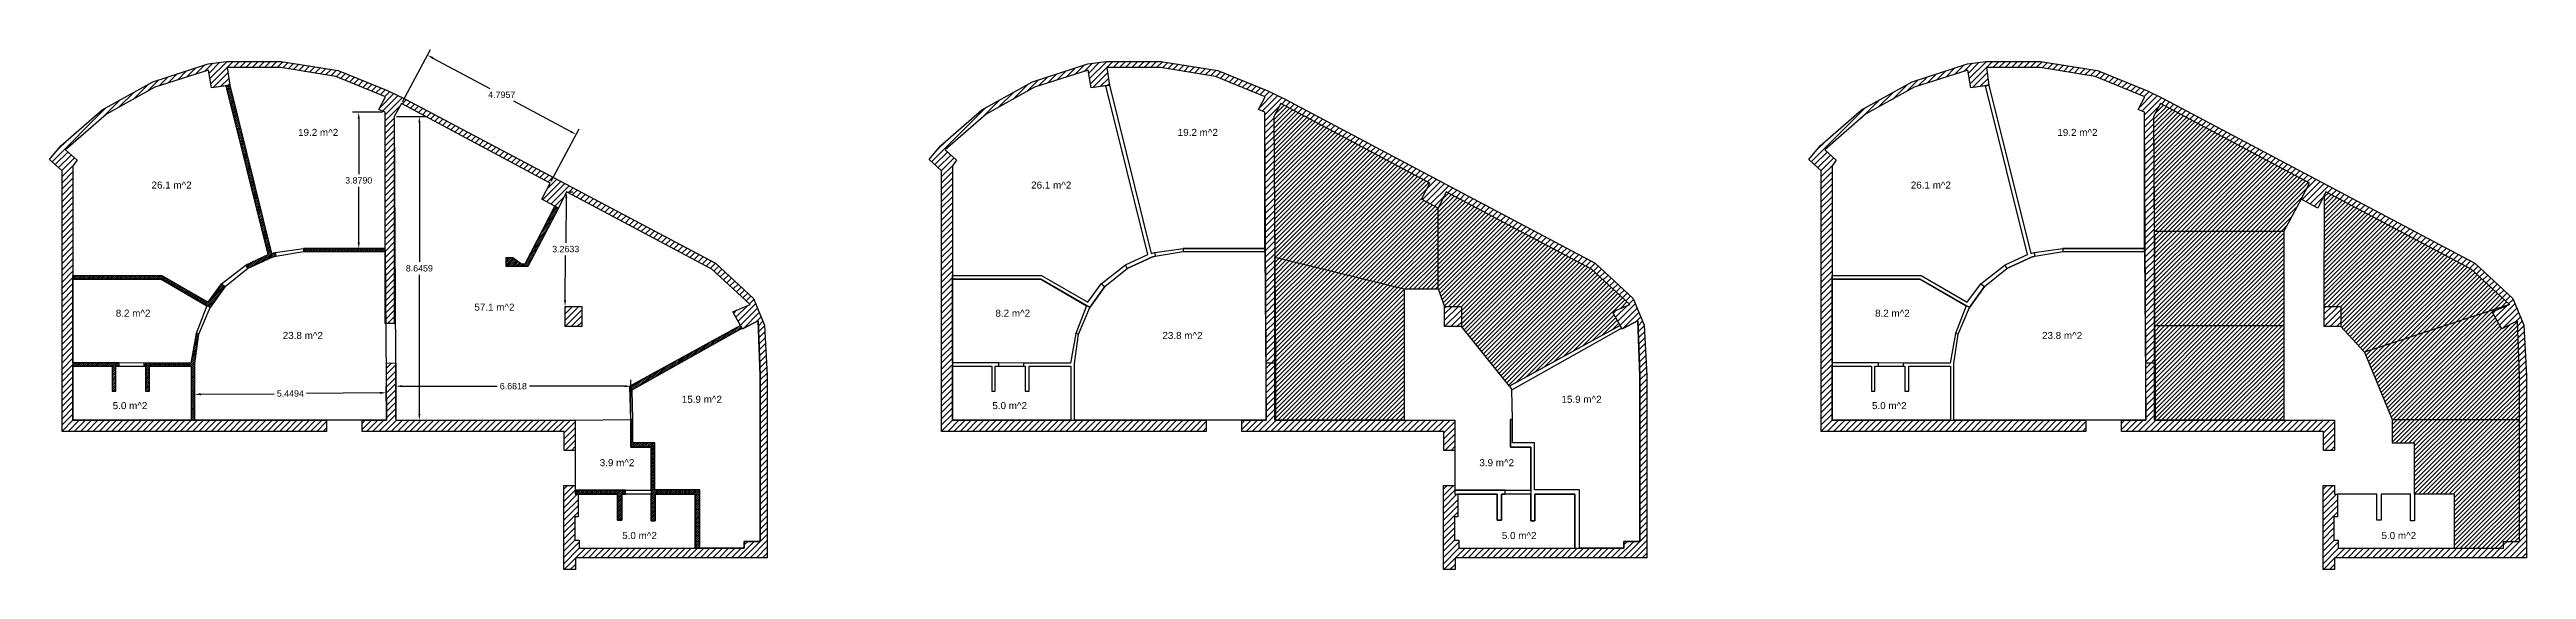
# Model space of a CAD drawing. Header units: inches. Extents: x 136 to 368, y 21 to 54.
# Drawn here: x 297.1 to 367.5, y 29.3 to 44.1 of the extents above; entities that cross this region are included whole.
import ezdxf

# ---------------------------------------------------------------- set-up
doc = ezdxf.new("R2010")
doc.units = ezdxf.units.IN
doc.header["$MEASUREMENT"] = 0
doc.layers.add('esistente', color=150, linetype='Continuous')
doc.layers.add('Test1', color=102, linetype='Continuous')
doc.styles.get("Standard").update_dxf_attribs({"font": 'arial.ttf'})
doc.dimstyles.get("Standard").update_dxf_attribs({"dimtxt": 0.18, "dimasz": 0.18, "dimexe": 0.18, "dimexo": 0.0625, "dimgap": 0.09, "dimtad": 0, "dimtih": 1, "dimtoh": 1, "dimdec": 4, "dimzin": 0, "dimdsep": 46, "dimtxsty": 'Standard', "dimcen": 0.09, "dimadec": 0, "dimazin": 0, "dimtfac": 1, "dimtdec": 4, "dimtofl": 0, "dimtmove": 0, "dimatfit": 3, "dimfxl": 1, "dimtolj": 1, "dimtzin": 0, "dimarcsym": 0})

msp = doc.modelspace()

# ---------------------------------------------------------------- texts
at = {"layer": 'esistente', "char_height": 0.2, "attachment_point": 1}
for s, insert in [('\\pxqc;19.2 m^ 2', (303.35329, 41.84349)), ('\\pxqc;19.2 m^ 2', (328.35329, 41.84349)), ('\\pxqc;19.2 m^ 2', (353.35329, 41.84349)), ('\\pxqc;26.1 m^ 2', (299.18737, 40.34474)), ('\\pxqc;26.1 m^ 2', (324.18737, 40.34474)), ('\\pxqc;26.1 m^ 2', (349.18737, 40.34474)), ('\\pxqc;8.2 m^ 2', (298.09478, 36.69737)), ('\\pxqc;57.1 m^ 2', (308.3641, 36.86908)), ('\\pxqc;8.2 m^ 2', (323.09478, 36.69737)), ('\\pxqc;8.2 m^ 2', (348.09478, 36.69737)), ('\\pxqc;23.8 m^ 2', (302.91772, 36.06477)), ('\\pxqc;23.8 m^ 2', (327.91772, 36.06477)), ('\\pxqc;23.8 m^ 2', (352.91772, 36.06477)), ('\\pxqc;5.0 m^ 2', (298.00703, 34.06623)), ('\\pxqc;15.9 m^ 2', (314.25913, 34.24688)), ('\\pxqc;5.0 m^ 2', (323.00703, 34.06623)), ('\\pxqc;15.9 m^ 2', (339.25913, 34.24688)), ('\\pxqc;5.0 m^ 2', (348.00703, 34.06623)), ('\\pxqc;3.9 m^ 2', (311.84902, 32.44263)), ('\\pxqc;3.9 m^ 2', (336.84902, 32.44263)), ('\\pxqc;5.0 m^ 2', (312.48739, 30.36899)), ('\\pxqc;5.0 m^ 2', (337.48739, 30.36899)), ('\\pxqc;5.0 m^ 2', (362.48739, 30.36899))]:
    msp.add_mtext_dynamic_manual_height_columns(s, width=2.7875235, gutter_width=1, heights=[1.0219], dxfattribs=dict(at, insert=insert))

# ---------------------------------------------------------------- blocks, each defined once
blk = doc.blocks.new('*D17')
at = {"layer": 'Defpoints', "color": 0, "transparency": 16777216}
for p in [(306.91, 42.197), (306.953, 33.551), (307.623, 33.551)]:
    blk.add_point(p, dxfattribs=at)
at = {"layer": 'esistente', "color": 0, "lineweight": -2, "transparency": 16777216}
for p, q in [((306.973, 42.197), (307.803, 42.197)), ((307.623, 42.017), (307.623, 38.056)), ((307.623, 33.731), (307.623, 37.692)), ((307.016, 33.551), (307.803, 33.551))]:
    blk.add_line(p, q, dxfattribs=at)
at = {"layer": 'esistente', "color": 0, "transparency": 16777216}
for points in [[(307.593, 42.017), (307.653, 42.017), (307.623, 42.197)], [(307.593, 33.731), (307.653, 33.731), (307.623, 33.551)]]:
    blk.add_solid(points, dxfattribs=at)
at = {"layer": 'esistente', "color": 0, "transparency": 16777216, "insert": (307.623, 37.874), "char_height": 0.18, "attachment_point": 5}
blk.add_mtext('\\A1;8.6459', dxfattribs=at)
blk = doc.blocks.new('*D18')
at = {"layer": 'Defpoints', "color": 0, "transparency": 16777216}
for p in [(313.635, 34.52), (306.953, 33.551), (313.635, 33.572)]:
    blk.add_point(p, dxfattribs=at)
at = {"layer": 'esistente', "color": 0, "lineweight": -2, "transparency": 16777216}
for p, q in [((306.953, 33.613), (306.953, 34.7)), ((307.133, 34.52), (309.83, 34.52)), ((313.455, 34.52), (310.758, 34.52)), ((313.635, 33.635), (313.635, 34.7))]:
    blk.add_line(p, q, dxfattribs=at)
at = {"layer": 'esistente', "color": 0, "transparency": 16777216}
for points in [[(307.133, 34.55), (307.133, 34.49), (306.953, 34.52)], [(313.455, 34.55), (313.455, 34.49), (313.635, 34.52)]]:
    blk.add_solid(points, dxfattribs=at)
at = {"layer": 'esistente', "color": 0, "transparency": 16777216, "insert": (310.294, 34.52), "char_height": 0.18, "attachment_point": 5}
blk.add_mtext('\\A1;6.6818', dxfattribs=at)
blk = doc.blocks.new('*D19')
at = {"layer": 'Defpoints', "color": 0, "transparency": 16777216}
for p in [(307.111, 42.562), (312.08, 41.684), (311.34, 40.301)]:
    blk.add_point(p, dxfattribs=at)
at = {"layer": 'esistente', "color": 0, "lineweight": -2, "transparency": 16777216}
for p, q in [((307.141, 42.618), (307.936, 44.104)), ((308.01, 43.861), (309.625, 42.997)), ((311.921, 41.769), (310.306, 42.633)), ((311.37, 40.356), (312.165, 41.843))]:
    blk.add_line(p, q, dxfattribs=at)
at = {"layer": 'esistente', "color": 0, "transparency": 16777216}
for points in [[(308.024, 43.887), (307.995, 43.834), (307.851, 43.945)], [(311.935, 41.795), (311.907, 41.743), (312.08, 41.684)]]:
    blk.add_solid(points, dxfattribs=at)
at = {"layer": 'esistente', "color": 0, "transparency": 16777216, "insert": (309.965, 42.815), "char_height": 0.18, "attachment_point": 5}
blk.add_mtext('\\A1;4.7957', dxfattribs=at)
blk = doc.blocks.new('*D20')
at = {"layer": 'Defpoints', "color": 0, "transparency": 16777216}
for p in [(306.682, 34.331), (301.238, 33.551), (306.688, 33.594)]:
    blk.add_point(p, dxfattribs=at)
at = {"layer": 'esistente', "color": 0, "lineweight": -2, "transparency": 16777216}
for p, q in [((306.687, 33.656), (306.68, 34.511)), ((301.238, 33.613), (301.231, 34.468)), ((301.412, 34.29), (303.494, 34.306)), ((306.502, 34.33), (304.42, 34.313))]:
    blk.add_line(p, q, dxfattribs=at)
at = {"layer": 'esistente', "color": 0, "transparency": 16777216}
for points in [[(301.412, 34.32), (301.413, 34.26), (301.232, 34.288)], [(306.501, 34.36), (306.502, 34.3), (306.682, 34.331)]]:
    blk.add_solid(points, dxfattribs=at)
at = {"layer": 'esistente', "color": 0, "transparency": 16777216, "insert": (303.957, 34.31), "char_height": 0.18, "attachment_point": 5}
blk.add_mtext('\\A1;5.4494', dxfattribs=at)
blk = doc.blocks.new('*D21')
at = {"layer": 'Defpoints', "color": 0, "transparency": 16777216}
for p in [(305.9, 42.316), (306.65, 42.316), (306.65, 38.437)]:
    blk.add_point(p, dxfattribs=at)
at = {"layer": 'esistente', "color": 0, "lineweight": -2, "transparency": 16777216}
for p, q in [((306.587, 42.316), (305.72, 42.316)), ((305.9, 42.136), (305.9, 40.559)), ((305.9, 38.617), (305.9, 40.195)), ((306.587, 38.437), (305.72, 38.437))]:
    blk.add_line(p, q, dxfattribs=at)
at = {"layer": 'esistente', "color": 0, "transparency": 16777216}
for points in [[(305.87, 42.136), (305.93, 42.136), (305.9, 42.316)], [(305.87, 38.617), (305.93, 38.617), (305.9, 38.437)]]:
    blk.add_solid(points, dxfattribs=at)
at = {"layer": 'esistente', "color": 0, "transparency": 16777216, "insert": (305.9, 40.377), "char_height": 0.18, "attachment_point": 5}
blk.add_mtext('\\A1;3.8790', dxfattribs=at)
blk = doc.blocks.new('*D22')
at = {"layer": 'Defpoints', "color": 0, "transparency": 16777216}
for p in [(311.802, 40.054), (311.763, 36.791), (311.763, 36.791)]:
    blk.add_point(p, dxfattribs=at)
at = {"layer": 'esistente', "color": 0, "lineweight": -2, "transparency": 16777216}
for p, q in [((311.8, 39.874), (311.785, 38.604)), ((311.865, 40.053), (311.982, 40.052)), ((311.765, 36.971), (311.781, 38.24)), ((311.825, 36.79), (311.943, 36.789))]:
    blk.add_line(p, q, dxfattribs=at)
at = {"layer": 'esistente', "color": 0, "transparency": 16777216}
for points in [[(311.77, 39.874), (311.83, 39.873), (311.802, 40.054)], [(311.735, 36.971), (311.795, 36.97), (311.763, 36.791)]]:
    blk.add_solid(points, dxfattribs=at)
at = {"layer": 'esistente', "color": 0, "transparency": 16777216, "insert": (311.783, 38.422), "char_height": 0.18, "attachment_point": 5}
blk.add_mtext('\\A1;3.2633', dxfattribs=at)

# ---------------------------------------------------------------- dimensions: what is measured, and where the dimension line sits
at = {"layer": 'esistente', "color": 2, "true_color": 0xf1eb1f}
for p1, p2, distance, picture, middle in [((307.11133, 42.56248), (311.34038, 40.30118), 1.56823, '*D19', (309.96532, 42.81477)), ((306.64999, 38.43711), (306.64999, 42.31613), 0.74994, '*D21', (305.90004, 40.37662)), ((311.80248, 40.05385), (311.76296, 36.79081), 0, '*D22', (311.78272, 38.42233)), ((301.2383, 33.55081), (306.68754, 33.59384), 0.73747, '*D20', (303.9571, 34.30977))]:
    dim = msp.add_aligned_dim(p1=p1, p2=p2, distance=distance, dimstyle='Standard', dxfattribs=at)
    dim.commit()
    dim.dimension.update_dxf_attribs({"geometry": picture, "text_midpoint": middle})
dim = msp.add_linear_dim(base=(307.62255, 33.55081), p1=(306.91036, 42.19675), p2=(306.95307, 33.55081), angle=90, dimstyle='Standard', dxfattribs=at)
dim.commit()
dim.dimension.update_dxf_attribs({"geometry": '*D17', "text_midpoint": (307.62255, 37.87378)})
dim = msp.add_linear_dim(base=(313.63486, 34.52017), p1=(306.95307, 33.55081), p2=(313.63486, 33.5722), dimstyle='Standard', dxfattribs=at)
dim.commit()
dim.dimension.update_dxf_attribs({"geometry": '*D18', "text_midpoint": (310.29397, 34.52017)})

# ---------------------------------------------------------------- hatches: boundary and pattern name
h = msp.add_hatch()
h.set_pattern_fill('ANSI31', color=1)
h.set_pattern_definition([(45, (-1177.20676, -299.10394), (-0.088388348, 0.088388348), [])])
h.paths.add_polyline_path([(312.23731, 36.79081), (311.76296, 36.79081), (311.76296, 36.21572), (312.23731, 36.21572)], flags=17)
h.paths.add_polyline_path([(306.64999, 36.30577), (306.91036, 36.30577), (306.91036, 42.19675), (307.11133, 42.56248), (311.34038, 40.30118), (311.10133, 39.83991), (311.57918, 39.58279), (311.80248, 40.05385), (315.93867, 37.84599), (317.022, 36.84603), (316.53408, 36.63941), (316.74912, 36.25102), (316.80533, 36.1495), (317.25418, 36.38128), (317.30989, 34.82042), (317.30989, 30.10334), (316.85767, 30.10334), (316.85767, 29.90974), (312.16184, 29.90974), (312.16184, 30.13328), (312.03834, 30.13328), (312.03834, 30.80091), (312.13376, 30.80091), (312.13376, 31.44217), (312.05416, 31.44217), (312.05416, 31.69474), (311.72713, 31.69474), (311.72713, 29.30084), (312.05748, 29.30084), (312.05748, 29.63769), (317.30989, 29.63769), (317.50861, 29.63769), (317.50861, 34.82836), (317.43133, 36.26042), (317.12011, 37.01486), (316.04065, 38.02502), (307.18806, 42.70391), (306.74053, 42.92933), (305.31828, 43.50573), (303.69512, 43.7635), (302.14387, 43.7635), (301.62468, 43.69552), (300.04535, 43.18312), (298.60922, 42.38759), (297.43346, 41.36515), (297.11268, 40.97432), (297.46742, 40.65144), (297.46742, 33.23377), (304.98762, 33.23377), (304.98762, 33.55081), (297.77694, 33.55081), (297.77694, 40.79104), (297.89337, 40.94865), (297.56778, 41.24351), (298.72803, 42.25932), (300.10376, 43.02857), (301.63512, 43.51959), (301.71285, 43.01043), (302.23341, 43.08769), (302.16125, 43.5925), (303.68699, 43.5925), (305.25062, 43.32997), (306.66293, 42.75822), (306.47221, 42.39764), (306.64999, 42.31613)])
h.paths.add_polyline_path([(306.95307, 33.55081), (306.95307, 35.17431), (306.68788, 35.18412), (306.68788, 33.55081), (305.99748, 33.55081), (305.99748, 33.22779), (311.74145, 33.22779), (311.74145, 32.69134), (312.05416, 32.69134), (312.05416, 33.55081)], flags=17)
h = msp.add_hatch()
h.set_pattern_fill('ANSI31', color=1)
h.set_pattern_definition([(45, (-1152.20676, -299.10394), (-0.088388348, 0.088388348), [])])
h.paths.add_polyline_path([(337.23731, 36.79081), (336.76296, 36.79081), (336.76296, 36.21572), (337.23731, 36.21572)], flags=17)
h.paths.add_polyline_path([(331.69029, 35.17921), (331.95066, 35.17921), (331.91036, 42.19675), (332.11133, 42.56248), (336.34038, 40.30118), (336.10133, 39.83991), (336.57918, 39.58279), (336.80248, 40.05385), (340.93867, 37.84599), (342.022, 36.84603), (341.53408, 36.63941), (341.74912, 36.25102), (341.80533, 36.1495), (342.25418, 36.38128), (342.30989, 34.82042), (342.30989, 30.10334), (341.85767, 30.10334), (341.85767, 29.90974), (337.16184, 29.90974), (337.16184, 30.13328), (337.03834, 30.13328), (337.03834, 30.80091), (337.13376, 30.80091), (337.13376, 31.44217), (337.05416, 31.44217), (337.05416, 31.69474), (336.72713, 31.69474), (336.72713, 29.30084), (337.05748, 29.30084), (337.05748, 29.63769), (342.30989, 29.63769), (342.50861, 29.63769), (342.50861, 34.82836), (342.43133, 36.26042), (342.12011, 37.01486), (341.04065, 38.02502), (332.18806, 42.70391), (331.74053, 42.92933), (330.31828, 43.50573), (328.69512, 43.7635), (327.14387, 43.7635), (326.62468, 43.69552), (325.04535, 43.18312), (323.60922, 42.38759), (322.43346, 41.36515), (322.11268, 40.97432), (322.46742, 40.65144), (322.46742, 33.23377), (329.98762, 33.23377), (329.98762, 33.55081), (322.77694, 33.55081), (322.77694, 40.79104), (322.89337, 40.94865), (322.56778, 41.24351), (323.72803, 42.25932), (325.10376, 43.02857), (326.63512, 43.51959), (326.71285, 43.01043), (327.23341, 43.08769), (327.16125, 43.5925), (328.68699, 43.5925), (330.25062, 43.32997), (331.66293, 42.75822), (331.47221, 42.39764), (331.64999, 42.31613)])
h.paths.add_polyline_path([(331.95307, 33.55081), (331.95307, 35.17431), (331.68788, 35.18412), (331.68788, 33.55081), (330.99748, 33.55081), (330.99748, 33.22779), (336.74145, 33.22779), (336.74145, 32.69134), (337.05416, 32.69134), (337.05416, 33.55081)], flags=17)
h = msp.add_hatch()
h.set_pattern_fill('ANSI31', color=1)
h.set_pattern_definition([(45, (-1127.20676, -299.10394), (-0.088388348, 0.088388348), [])])
h.paths.add_polyline_path([(362.23731, 36.79081), (361.76296, 36.79081), (361.76296, 36.21572), (362.23731, 36.21572)], flags=17)
h.paths.add_polyline_path([(356.69029, 35.17921), (356.95066, 35.17921), (356.91036, 42.19675), (357.11133, 42.56248), (361.34038, 40.30118), (361.10133, 39.83991), (361.57918, 39.58279), (361.80248, 40.05385), (365.93867, 37.84599), (367.022, 36.84603), (366.53408, 36.63941), (366.74912, 36.25102), (366.80533, 36.1495), (367.25418, 36.38128), (367.30989, 34.82042), (367.30989, 30.10334), (366.85767, 30.10334), (366.85767, 29.90974), (362.16184, 29.90974), (362.16184, 30.13328), (362.03834, 30.13328), (362.03834, 30.80091), (362.13376, 30.80091), (362.13376, 31.44217), (362.05416, 31.44217), (362.05416, 31.69474), (361.72713, 31.69474), (361.72713, 29.30084), (362.05748, 29.30084), (362.05748, 29.63769), (367.30989, 29.63769), (367.50861, 29.63769), (367.50861, 34.82836), (367.43133, 36.26042), (367.12011, 37.01486), (366.04065, 38.02502), (357.18806, 42.70391), (356.74053, 42.92933), (355.31828, 43.50573), (353.69512, 43.7635), (352.14387, 43.7635), (351.62468, 43.69552), (350.04535, 43.18312), (348.60922, 42.38759), (347.43346, 41.36515), (347.11268, 40.97432), (347.46742, 40.65144), (347.46742, 33.23377), (354.98762, 33.23377), (354.98762, 33.55081), (347.77694, 33.55081), (347.77694, 40.79104), (347.89337, 40.94865), (347.56778, 41.24351), (348.72803, 42.25932), (350.10376, 43.02857), (351.63512, 43.51959), (351.71285, 43.01043), (352.23341, 43.08769), (352.16125, 43.5925), (353.68699, 43.5925), (355.25062, 43.32997), (356.66293, 42.75822), (356.47221, 42.39764), (356.64999, 42.31613)])
h.paths.add_polyline_path([(356.95307, 33.55081), (356.95307, 35.17431), (356.68788, 35.18412), (356.68788, 33.55081), (355.99748, 33.55081), (355.99748, 33.22779), (361.74145, 33.22779), (361.74145, 32.69134), (362.05416, 32.69134), (362.05416, 33.55081)], flags=17)
at = {"layer": 'esistente'}
h = msp.add_hatch(dxfattribs=at)
h.set_pattern_fill('ANSI31', color=256, scale=0.3)
h.paths.add_polyline_path([(303.52147, 38.32196), (303.41823, 38.29799), (302.23341, 43.08769), (302.13422, 43.07297), (303.32769, 38.27224), (302.69657, 37.97354), (302.74247, 37.86657), (303.44361, 38.19543), (303.53942, 38.21844)])
h.paths.add_polyline_path([(306.64999, 38.43711), (304.3313, 38.43711), (304.3313, 38.34991), (306.64999, 38.34991)])
h.paths.add_polyline_path([(302.10422, 37.36134), (302.00186, 37.42903), (301.61774, 36.91051), (300.30366, 37.66827), (297.77694, 37.66827), (297.77694, 37.56517), (300.28153, 37.56517), (301.6747, 36.75914)])
h.paths.add_polyline_path([(301.2383, 35.16943), (301.3593, 36.00315), (301.27932, 36.0168), (301.12938, 35.17686), (299.79336, 35.17796), (299.79336, 35.08842), (299.84457, 35.08842), (299.84457, 34.38121), (299.95606, 34.38121), (299.95606, 35.08658), (301.13738, 35.08658), (301.13738, 33.55081), (301.2383, 33.55081)])
h.paths.add_polyline_path([(298.99259, 35.09238), (299.08851, 35.09238), (299.08851, 35.18284), (297.77694, 35.18284), (297.77694, 35.08898), (298.89598, 35.08898), (298.89598, 34.3796), (298.99259, 34.37758)])
h.paths.add_polyline_path([(311.57918, 39.58279), (311.47016, 39.64145), (310.63241, 38.00655), (310.52736, 38.00655), (310.28424, 38.18052), (310.08615, 38.18052), (310.08615, 37.92257), (310.70144, 37.92257)])
h.paths.add_polyline_path([(316.79353, 36.17081), (316.74912, 36.25102), (313.60891, 34.52017), (313.66863, 34.41353)])
h.paths.add_polyline_path([(314.32001, 32.90459), (313.69145, 32.90459), (313.69145, 33.57116), (313.63486, 33.57116), (313.63486, 32.78748), (314.21127, 32.78748), (314.21127, 30.68942), (314.32451, 30.68942), (314.32451, 31.44392), (315.46369, 31.44392), (315.46369, 29.90974), (315.59325, 29.90974), (315.59325, 31.57189), (314.32001, 31.57189)])
h.paths.add_polyline_path([(313.48148, 31.56457), (312.05416, 31.56457), (312.05416, 31.44217), (313.25924, 31.44217), (313.25924, 30.7048), (313.38174, 30.7048), (313.38174, 31.44217), (313.48148, 31.44217)])
h = msp.add_hatch(dxfattribs=at)
h.set_pattern_fill('ANSI31', color=256, scale=0.7)
h.paths.add_polyline_path([(336.57918, 39.58279), (336.10133, 39.83991), (336.34038, 40.30118), (332.11133, 42.56248), (331.91036, 42.19675), (331.93333, 38.19682), (335.61349, 37.28903), (336.57918, 37.28903)])
at = {"layer": 'esistente', "true_color": 0x139b48}
h = msp.add_hatch(dxfattribs=at)
h.set_pattern_fill('ANSI31', color=114, scale=0.7)
h.paths.add_polyline_path([(357.11133, 42.56248), (356.91036, 42.19675), (356.92909, 38.93625), (360.61349, 38.93625), (361.10133, 39.83991), (361.34038, 40.30118)])
at = {"layer": 'esistente'}
h = msp.add_hatch(dxfattribs=at)
h.set_pattern_fill('ANSI31', color=6, scale=0.7)
h.paths.add_polyline_path([(340.93867, 37.84599), (336.80248, 40.05385), (336.57918, 39.58279), (336.57918, 37.28903), (336.76296, 36.79081), (337.23731, 36.79081), (337.23731, 36.21572), (338.60891, 34.52017), (341.74912, 36.25102), (341.53408, 36.63941), (342.022, 36.84603)])
at = {"layer": 'esistente', "true_color": 0x139b48}
h = msp.add_hatch(dxfattribs=at)
h.set_pattern_fill('ANSI31', color=114, scale=0.7)
h.paths.add_polyline_path([(361.80248, 40.05385), (361.77183, 39.9892), (361.76296, 36.79081), (362.23731, 36.79081), (362.23731, 36.21572), (362.90668, 35.4841), (367.022, 36.84603), (365.93867, 37.84599)])
at = {"layer": 'esistente', "true_color": 0xf8991e}
h = msp.add_hatch(dxfattribs=at)
h.set_pattern_fill('ANSI31', color=30, scale=0.7)
h.paths.add_polyline_path([(365.93867, 37.84599), (361.80248, 40.05385), (361.77183, 39.9892), (361.76296, 36.79081), (362.23731, 36.79081), (362.23731, 36.21572), (362.90668, 35.4841), (367.022, 36.84603)])
at = {"layer": 'esistente', "true_color": 0xe5e878}
h = msp.add_hatch(dxfattribs=at)
h.set_pattern_fill('ANSI31', color=61, scale=0.7)
h.paths.add_polyline_path([(360.61349, 38.93625), (356.93333, 38.93625), (356.93333, 38.19682), (356.94455, 36.24353), (360.61349, 36.24353)])
at = {"layer": 'esistente', "true_color": 0x139b48}
h = msp.add_hatch(dxfattribs=at)
h.set_pattern_fill('ANSI31', color=114, scale=0.7)
h.paths.add_polyline_path([(335.61349, 37.28903), (331.93333, 38.19682), (331.95069, 35.17439), (331.95307, 35.17431), (331.95307, 33.55081), (335.61349, 33.55081)])
at = {"layer": 'esistente', "true_color": 0x2776bb}
h = msp.add_hatch(dxfattribs=at)
h.set_pattern_fill('ANSI31', color=152, scale=0.7)
h.paths.add_polyline_path([(367.25418, 36.38128), (366.80533, 36.1495), (366.74912, 36.25102), (366.53408, 36.63941), (367.022, 36.84603), (362.90668, 35.4841), (363.69145, 33.57116), (367.30989, 33.57116), (367.30989, 34.82042)])
at = {"layer": 'esistente', "true_color": 0xa953a0}
h = msp.add_hatch(dxfattribs=at)
h.set_pattern_fill('ANSI31', color=215, scale=0.7)
h.paths.add_polyline_path([(360.61349, 36.24353), (356.94455, 36.24353), (356.95069, 35.17439), (356.95307, 35.17431), (356.95307, 33.55081), (360.61349, 33.55081)])
at = {"layer": 'esistente', "true_color": 0x139b48}
h = msp.add_hatch(dxfattribs=at)
h.set_pattern_fill('ANSI31', color=114, scale=0.7)
h.paths.add_polyline_path([(367.30989, 33.57116), (363.69145, 33.57116), (363.69145, 32.90459), (364.32001, 32.90459), (364.32001, 31.44392), (365.46369, 31.44392), (365.46369, 29.90974), (366.85767, 29.90974), (366.85767, 30.10334), (367.30989, 30.10334)])
at = {"layer": 'esistente', "true_color": 0xddb3d4}
h = msp.add_hatch(dxfattribs=at)
h.set_pattern_fill('ANSI31', color=254, scale=0.7)
h.paths.add_polyline_path([(367.30989, 33.57116), (363.69145, 33.57116), (363.69145, 32.90459), (364.32001, 32.90459), (364.32001, 31.44392), (365.46369, 31.44392), (365.46369, 29.90974), (366.85767, 29.90974), (366.85767, 30.10334), (367.30989, 30.10334)])

# ---------------------------------------------------------------- linework, layer by layer
at = {"color": 1}
for points in [[(304.98762, 33.55081), (304.98762, 33.23377), (297.46742, 33.23377), (297.46742, 40.65144), (297.11268, 40.97432), (297.11268, 40.97432), (297.11268, 40.97432), (297.43346, 41.36515), (298.60922, 42.38759), (300.04535, 43.18312), (301.62468, 43.69552), (302.14387, 43.7635), (303.69512, 43.7635), (305.31828, 43.50573), (306.74053, 42.92933), (307.18806, 42.70391), (316.04065, 38.02502), (317.12011, 37.01486), (317.43133, 36.26042), (317.50861, 34.82836), (317.50861, 29.63769), (317.30989, 29.63769), (317.30989, 29.63769), (312.05748, 29.63769), (312.05748, 29.30084), (311.72713, 29.30084), (311.72713, 31.69474), (312.05416, 31.69474), (312.05416, 31.44217), (312.13376, 31.44217), (312.13376, 30.80091), (312.03834, 30.80091), (312.03834, 30.13328), (312.16184, 30.13328), (312.16184, 29.90974), (312.16184, 29.90974), (316.85767, 29.90974), (316.85767, 30.10334), (317.30989, 30.10334), (317.30989, 30.10334), (317.30989, 34.82042), (317.25418, 36.38128), (316.80533, 36.1495), (316.74912, 36.25102), (316.53408, 36.63941), (317.022, 36.84603), (315.93867, 37.84599), (311.80248, 40.05385), (311.57918, 39.58279), (311.10133, 39.83991), (311.34038, 40.30118), (307.11133, 42.56248), (306.91036, 42.19675), (306.91036, 36.30577), (306.64999, 36.30577), (306.64999, 42.31613), (306.47221, 42.39764), (306.66293, 42.75822), (305.25062, 43.32997), (303.68699, 43.5925), (302.16125, 43.5925), (302.23341, 43.08769), (301.71285, 43.01043), (301.63512, 43.51959), (300.10376, 43.02857), (298.72803, 42.25932), (297.56778, 41.24351), (297.89337, 40.94865), (297.77694, 40.79104), (297.77694, 33.55081)], [(329.98762, 33.55081), (329.98762, 33.23377), (322.46742, 33.23377), (322.46742, 40.65144), (322.11268, 40.97432), (322.11268, 40.97432), (322.11268, 40.97432), (322.43346, 41.36515), (323.60922, 42.38759), (325.04535, 43.18312), (326.62468, 43.69552), (327.14387, 43.7635), (328.69512, 43.7635), (330.31828, 43.50573), (331.74053, 42.92933), (332.18806, 42.70391), (341.04065, 38.02502), (342.12011, 37.01486), (342.43133, 36.26042), (342.50861, 34.82836), (342.50861, 29.63769), (342.30989, 29.63769), (342.30989, 29.63769), (337.05748, 29.63769), (337.05748, 29.30084), (336.72713, 29.30084), (336.72713, 31.69474), (337.05416, 31.69474), (337.05416, 31.44217), (337.13376, 31.44217), (337.13376, 30.80091), (337.03834, 30.80091), (337.03834, 30.13328), (337.16184, 30.13328), (337.16184, 29.90974), (337.16184, 29.90974), (341.85767, 29.90974), (341.85767, 30.10334), (342.30989, 30.10334), (342.30989, 30.10334), (342.30989, 34.82042), (342.25418, 36.38128), (341.80533, 36.1495), (341.74912, 36.25102), (341.53408, 36.63941), (342.022, 36.84603), (340.93867, 37.84599), (336.80248, 40.05385), (336.57918, 39.58279), (336.10133, 39.83991), (336.34038, 40.30118), (332.11133, 42.56248), (331.91036, 42.19675), (331.95066, 35.17921), (331.69029, 35.17921), (331.64999, 42.31613), (331.47221, 42.39764), (331.66293, 42.75822), (330.25062, 43.32997), (328.68699, 43.5925), (327.16125, 43.5925), (327.23341, 43.08769), (326.71285, 43.01043), (326.63512, 43.51959), (325.10376, 43.02857), (323.72803, 42.25932), (322.56778, 41.24351), (322.89337, 40.94865), (322.77694, 40.79104), (322.77694, 33.55081)], [(354.98762, 33.55081), (354.98762, 33.23377), (347.46742, 33.23377), (347.46742, 40.65144), (347.11268, 40.97432), (347.11268, 40.97432), (347.11268, 40.97432), (347.43346, 41.36515), (348.60922, 42.38759), (350.04535, 43.18312), (351.62468, 43.69552), (352.14387, 43.7635), (353.69512, 43.7635), (355.31828, 43.50573), (356.74053, 42.92933), (357.18806, 42.70391), (366.04065, 38.02502), (367.12011, 37.01486), (367.43133, 36.26042), (367.50861, 34.82836), (367.50861, 29.63769), (367.30989, 29.63769), (367.30989, 29.63769), (362.05748, 29.63769), (362.05748, 29.30084), (361.72713, 29.30084), (361.72713, 31.69474), (362.05416, 31.69474), (362.05416, 31.44217), (362.13376, 31.44217), (362.13376, 30.80091), (362.03834, 30.80091), (362.03834, 30.13328), (362.16184, 30.13328), (362.16184, 29.90974), (362.16184, 29.90974), (366.85767, 29.90974), (366.85767, 30.10334), (367.30989, 30.10334), (367.30989, 30.10334), (367.30989, 34.82042), (367.25418, 36.38128), (366.80533, 36.1495), (366.74912, 36.25102), (366.53408, 36.63941), (367.022, 36.84603), (365.93867, 37.84599), (361.80248, 40.05385), (361.57918, 39.58279), (361.10133, 39.83991), (361.34038, 40.30118), (357.11133, 42.56248), (356.91036, 42.19675), (356.95066, 35.17921), (356.69029, 35.17921), (356.64999, 42.31613), (356.47221, 42.39764), (356.66293, 42.75822), (355.25062, 43.32997), (353.68699, 43.5925), (352.16125, 43.5925), (352.23341, 43.08769), (351.71285, 43.01043), (351.63512, 43.51959), (350.10376, 43.02857), (348.72803, 42.25932), (347.56778, 41.24351), (347.89337, 40.94865), (347.77694, 40.79104), (347.77694, 33.55081)], [(311.76296, 36.79081), (312.23731, 36.79081), (312.23731, 36.21572), (311.76296, 36.21572)], [(336.76296, 36.79081), (337.23731, 36.79081), (337.23731, 36.21572), (336.76296, 36.21572)], [(361.76296, 36.79081), (362.23731, 36.79081), (362.23731, 36.21572), (361.76296, 36.21572)], [(312.05416, 32.69134), (311.74145, 32.69134), (311.74145, 33.22779), (305.99748, 33.22779), (305.99748, 33.55081), (306.68788, 33.55081), (306.68788, 35.18412), (306.95307, 35.17431), (306.95307, 33.55081), (306.95307, 33.55081), (312.05416, 33.55081)], [(337.05416, 32.69134), (336.74145, 32.69134), (336.74145, 33.22779), (330.99748, 33.22779), (330.99748, 33.55081), (331.68788, 33.55081), (331.68788, 35.18412), (331.95307, 35.17431), (331.95307, 33.55081), (331.95307, 33.55081), (337.05416, 33.55081)], [(362.05416, 32.69134), (361.74145, 32.69134), (361.74145, 33.22779), (355.99748, 33.22779), (355.99748, 33.55081), (356.68788, 33.55081), (356.68788, 35.18412), (356.95307, 35.17431), (356.95307, 33.55081), (356.95307, 33.55081), (362.05416, 33.55081)]]:
    msp.add_lwpolyline(points, close=True, dxfattribs=at)
at = {"layer": 'esistente'}
for p, q in [((331.91036, 42.19675), (331.93333, 38.19682)), ((356.91036, 42.19675), (356.93333, 38.19682)), ((336.57918, 37.28903), (336.57918, 39.58279)), ((361.10133, 39.83991), (360.61349, 38.93625)), ((361.76296, 36.79081), (361.77183, 39.9892)), ((335.61349, 37.28903), (336.57918, 37.28903)), ((336.57918, 37.28903), (336.76296, 36.79081)), ((367.022, 36.84603), (362.90668, 35.4841)), ((338.60891, 34.52017), (337.23731, 36.21572)), ((362.23731, 36.21572), (362.90668, 35.4841)), ((362.90668, 35.4841), (363.69145, 33.57116)), ((331.95307, 33.55081), (337.05416, 33.55081)), ((356.95307, 33.55081), (362.05416, 33.55081)), ((363.69145, 33.57116), (367.30989, 33.57116)), ((363.69145, 33.57116), (363.69145, 32.90459)), ((363.69145, 32.90459), (364.32001, 32.90459)), ((364.32001, 32.90459), (364.32001, 31.44392))]:
    msp.add_line(p, q, dxfattribs=at)
for points in [[(302.23341, 43.08769), (303.41823, 38.29799), (303.52147, 38.32196), (303.53942, 38.21844), (303.44361, 38.19543), (302.74247, 37.86657), (302.69657, 37.97354), (303.32769, 38.27224), (302.13422, 43.07297), (302.23341, 43.08769)], [(327.23341, 43.08769), (328.41823, 38.29799), (328.52147, 38.32196), (328.53942, 38.21844), (328.44361, 38.19543), (327.74247, 37.86657), (327.69657, 37.97354), (328.32769, 38.27224), (327.13422, 43.07297), (327.23341, 43.08769)], [(352.23341, 43.08769), (353.41823, 38.29799), (353.52147, 38.32196), (353.53942, 38.21844), (353.44361, 38.19543), (352.74247, 37.86657), (352.69657, 37.97354), (353.32769, 38.27224), (352.13422, 43.07297), (352.23341, 43.08769)], [(311.57918, 39.58279), (310.70144, 37.92257), (310.08615, 37.92257), (310.08615, 38.18052), (310.28424, 38.18052), (310.52736, 38.00655), (310.63241, 38.00655), (311.47016, 39.64145), (311.57918, 39.58279)], [(304.32724, 38.34991), (306.64999, 38.34991), (306.64999, 38.43711), (304.3313, 38.43711), (304.3313, 38.34991)], [(329.32724, 38.34991), (331.64999, 38.34991), (331.64999, 38.43711), (329.3313, 38.43711), (329.3313, 38.34991)], [(354.32724, 38.34991), (356.64999, 38.34991), (356.64999, 38.43711), (354.3313, 38.43711), (354.3313, 38.34991)], [(302.00186, 37.42903), (302.10422, 37.36134), (301.6747, 36.75914), (300.28153, 37.56517), (297.77694, 37.56517), (297.77694, 37.66827), (300.30366, 37.66827), (301.61774, 36.91051), (302.00186, 37.42903)], [(327.00186, 37.42903), (327.10422, 37.36134), (326.6747, 36.75914), (325.28153, 37.56517), (322.77694, 37.56517), (322.77694, 37.66827), (325.30366, 37.66827), (326.61774, 36.91051), (327.00186, 37.42903)], [(352.00186, 37.42903), (352.10422, 37.36134), (351.6747, 36.75914), (350.28153, 37.56517), (347.77694, 37.56517), (347.77694, 37.66827), (350.30366, 37.66827), (351.61774, 36.91051), (352.00186, 37.42903)], [(299.79336, 35.17796), (299.79336, 35.08842), (299.84457, 35.08842), (299.84457, 34.38121), (299.95606, 34.38121), (299.95606, 35.08658), (301.13738, 35.08658), (301.13738, 33.55081), (301.2383, 33.55081), (301.2383, 35.16943), (301.3593, 36.00315), (301.27932, 36.0168), (301.12938, 35.17686), (299.79336, 35.17796)], [(324.79336, 35.17796), (324.79336, 35.08842), (324.84457, 35.08842), (324.84457, 34.38121), (324.95606, 34.38121), (324.95606, 35.08658), (326.13738, 35.08658), (326.13738, 33.55081), (326.2383, 33.55081), (326.2383, 35.16943), (326.3593, 36.00315), (326.27932, 36.0168), (326.12938, 35.17686), (324.79336, 35.17796)], [(349.79336, 35.17796), (349.79336, 35.08842), (349.84457, 35.08842), (349.84457, 34.38121), (349.95606, 34.38121), (349.95606, 35.08658), (351.13738, 35.08658), (351.13738, 33.55081), (351.2383, 33.55081), (351.2383, 35.16943), (351.3593, 36.00315), (351.27932, 36.0168), (351.12938, 35.17686), (349.79336, 35.17796)], [(298.99259, 34.37758), (298.99259, 35.09238), (299.08851, 35.09238), (299.08851, 35.18284), (297.77694, 35.18284), (297.77694, 35.08898), (298.89598, 35.08898), (298.89598, 34.3796), (298.99259, 34.37758)], [(323.99259, 34.37758), (323.99259, 35.09238), (324.08851, 35.09238), (324.08851, 35.18284), (322.77694, 35.18284), (322.77694, 35.08898), (323.89598, 35.08898), (323.89598, 34.3796), (323.99259, 34.37758)], [(348.99259, 34.37758), (348.99259, 35.09238), (349.08851, 35.09238), (349.08851, 35.18284), (347.77694, 35.18284), (347.77694, 35.08898), (348.89598, 35.08898), (348.89598, 34.3796), (348.99259, 34.37758)], [(313.63486, 33.5722), (313.63486, 32.78748), (314.21127, 32.78748), (314.21127, 30.68942), (314.32451, 30.68942), (314.32451, 31.44392), (315.46369, 31.44392), (315.46369, 29.90974), (315.59325, 29.90974), (315.59325, 31.57189), (314.32001, 31.57189), (314.32001, 32.90459), (313.69145, 32.90459), (313.69145, 33.57116), (313.63486, 33.57116)], [(338.63486, 33.5722), (338.63486, 32.78748), (339.21127, 32.78748), (339.21127, 30.68942), (339.32451, 30.68942), (339.32451, 31.44392), (340.46369, 31.44392), (340.46369, 29.90974), (340.59325, 29.90974), (340.59325, 31.57189), (339.32001, 31.57189), (339.32001, 32.90459), (338.69145, 32.90459), (338.69145, 33.57116), (338.63486, 33.57116)], [(313.38174, 30.7048), (313.38174, 31.44217), (313.48148, 31.44217), (313.48148, 31.56457), (312.05416, 31.56457), (312.05416, 31.44217), (313.25924, 31.44217), (313.25924, 30.7048), (313.38174, 30.7048)], [(338.38174, 30.7048), (338.38174, 31.44217), (338.48148, 31.44217), (338.48148, 31.56457), (337.05416, 31.56457), (337.05416, 31.44217), (338.25924, 31.44217), (338.25924, 30.7048), (338.38174, 30.7048)]]:
    msp.add_lwpolyline(points, dxfattribs=at)
for points in [[(356.93333, 38.93625), (360.61349, 38.93625), (360.61349, 33.55081), (356.93333, 33.55081)], [(331.93333, 38.19682), (335.61349, 37.28903), (335.61349, 33.55081), (331.93333, 33.55081)], [(316.74912, 36.25102), (313.60891, 34.52017), (313.66863, 34.41353), (316.79353, 36.17081)], [(341.74912, 36.25102), (338.60891, 34.52017), (338.66863, 34.41353), (341.79353, 36.17081)], [(360.61349, 33.55081), (356.93333, 33.55081), (356.93333, 36.24353), (360.61349, 36.24353)]]:
    msp.add_lwpolyline(points, close=True, dxfattribs=at)
at = {"layer": 'Test1'}
for points in [[(301.63512, 43.51959), (300.10376, 43.02857), (298.72803, 42.25932), (297.56778, 41.24351), (297.89337, 40.94865), (297.77694, 40.79104), (297.77694, 37.66827), (300.30366, 37.66827), (301.61774, 36.91051), (302.00186, 37.42903), (302.69657, 37.97354), (303.32769, 38.27224), (302.13422, 43.07297), (301.71285, 43.01043), (301.63512, 43.51959)], [(302.16125, 43.5925), (302.23341, 43.08769), (303.41823, 38.29799), (303.52147, 38.32196), (304.3313, 38.43711), (306.64999, 38.43711), (306.64999, 42.31613), (306.47221, 42.39764), (306.66293, 42.75822), (305.25062, 43.32997), (303.68699, 43.5925), (302.16125, 43.5925)], [(326.63512, 43.51959), (325.10376, 43.02857), (323.72803, 42.25932), (322.56778, 41.24351), (322.89337, 40.94865), (322.77694, 40.79104), (322.77694, 37.66827), (325.30366, 37.66827), (326.61774, 36.91051), (327.00186, 37.42903), (327.69657, 37.97354), (328.32769, 38.27224), (327.13422, 43.07297), (326.71285, 43.01043), (326.63512, 43.51959)], [(327.16125, 43.5925), (327.23341, 43.08769), (328.41823, 38.29799), (328.52147, 38.32196), (329.3313, 38.43711), (331.64999, 38.43711), (331.64999, 42.31613), (331.47221, 42.39764), (331.66293, 42.75822), (330.25062, 43.32997), (328.68699, 43.5925), (327.16125, 43.5925)], [(351.63512, 43.51959), (350.10376, 43.02857), (348.72803, 42.25932), (347.56778, 41.24351), (347.89337, 40.94865), (347.77694, 40.79104), (347.77694, 37.66827), (350.30366, 37.66827), (351.61774, 36.91051), (352.00186, 37.42903), (352.69657, 37.97354), (353.32769, 38.27224), (352.13422, 43.07297), (351.71285, 43.01043), (351.63512, 43.51959)], [(352.16125, 43.5925), (352.23341, 43.08769), (353.41823, 38.29799), (353.52147, 38.32196), (354.3313, 38.43711), (356.64999, 38.43711), (356.64999, 42.31613), (356.47221, 42.39764), (356.66293, 42.75822), (355.25062, 43.32997), (353.68699, 43.5925), (352.16125, 43.5925)], [(306.64999, 38.34991), (306.68788, 33.55081), (301.2383, 33.55081), (301.2383, 35.16943), (301.3593, 36.00315), (301.6747, 36.75914), (302.10422, 37.36134), (302.74247, 37.86657), (303.44361, 38.19543), (303.53942, 38.21844), (304.32724, 38.34991), (306.64999, 38.34991)], [(331.64999, 38.34991), (331.68788, 33.55081), (326.2383, 33.55081), (326.2383, 35.16943), (326.3593, 36.00315), (326.6747, 36.75914), (327.10422, 37.36134), (327.74247, 37.86657), (328.44361, 38.19543), (328.53942, 38.21844), (329.32724, 38.34991), (331.64999, 38.34991)], [(356.64999, 38.34991), (356.68788, 33.55081), (351.2383, 33.55081), (351.2383, 35.16943), (351.3593, 36.00315), (351.6747, 36.75914), (352.10422, 37.36134), (352.74247, 37.86657), (353.44361, 38.19543), (353.53942, 38.21844), (354.32724, 38.34991), (356.64999, 38.34991)], [(301.12938, 35.17686), (297.77694, 35.18284), (297.77694, 37.56517), (300.28153, 37.56517), (301.58593, 36.8105), (301.27932, 36.0168), (301.12938, 35.17686)], [(326.12938, 35.17686), (322.77694, 35.18284), (322.77694, 37.56517), (325.28153, 37.56517), (326.58593, 36.8105), (326.27932, 36.0168), (326.12938, 35.17686)], [(351.12938, 35.17686), (347.77694, 35.18284), (347.77694, 37.56517), (350.28153, 37.56517), (351.58593, 36.8105), (351.27932, 36.0168), (351.12938, 35.17686)], [(317.25418, 36.38128), (317.30989, 34.82042), (317.30989, 30.10334), (316.85767, 30.10334), (316.85767, 29.90974), (315.59325, 29.90974), (315.59325, 31.57189), (314.32001, 31.57189), (314.32001, 32.90459), (313.69145, 32.90459), (313.69145, 33.57116), (313.66863, 34.41353), (316.79353, 36.17081), (316.80533, 36.1495), (317.25418, 36.38128)], [(342.25418, 36.38128), (342.30989, 34.82042), (342.30989, 30.10334), (341.85767, 30.10334), (341.85767, 29.90974), (340.59325, 29.90974), (340.59325, 31.57189), (339.32001, 31.57189), (339.32001, 32.90459), (338.69145, 32.90459), (338.69145, 33.57116), (338.66863, 34.41353), (341.79353, 36.17081), (341.80533, 36.1495), (342.25418, 36.38128)], [(297.77694, 35.08898), (298.89598, 35.08898), (298.89598, 34.3796), (298.99259, 34.37758), (298.99259, 35.09238), (299.84457, 35.08842), (299.84457, 34.38121), (299.95606, 34.38121), (299.95606, 35.08658), (301.13738, 35.08658), (301.13738, 33.55081), (297.77694, 33.55081), (297.77694, 35.08898)], [(322.77694, 35.08898), (323.89598, 35.08898), (323.89598, 34.3796), (323.99259, 34.37758), (323.99259, 35.09238), (324.84457, 35.08842), (324.84457, 34.38121), (324.95606, 34.38121), (324.95606, 35.08658), (326.13738, 35.08658), (326.13738, 33.55081), (322.77694, 33.55081), (322.77694, 35.08898)], [(347.77694, 35.08898), (348.89598, 35.08898), (348.89598, 34.3796), (348.99259, 34.37758), (348.99259, 35.09238), (349.84457, 35.08842), (349.84457, 34.38121), (349.95606, 34.38121), (349.95606, 35.08658), (351.13738, 35.08658), (351.13738, 33.55081), (347.77694, 33.55081), (347.77694, 35.08898)], [(312.05416, 33.55081), (312.05416, 31.56457), (314.21127, 31.56457), (314.21127, 32.78748), (313.63486, 32.78748), (313.63486, 33.57116)], [(337.05416, 33.55081), (337.05416, 31.56457), (339.21127, 31.56457), (339.21127, 32.78748), (338.63486, 32.78748), (338.63486, 33.57116)], [(313.48148, 31.44217), (313.38174, 31.44217), (313.38174, 30.7048), (313.25924, 30.7048), (313.25924, 31.44217), (312.13376, 31.44217), (312.13376, 30.80091), (312.03834, 30.80091), (312.03834, 30.13328), (312.16184, 30.13328), (312.16184, 29.90974), (315.46369, 29.90974), (315.46369, 31.44392), (314.32451, 31.44392), (314.32451, 30.68942), (314.21127, 30.68942), (314.21127, 31.44217), (313.48148, 31.44217)], [(338.48148, 31.44217), (338.38174, 31.44217), (338.38174, 30.7048), (338.25924, 30.7048), (338.25924, 31.44217), (337.13376, 31.44217), (337.13376, 30.80091), (337.03834, 30.80091), (337.03834, 30.13328), (337.16184, 30.13328), (337.16184, 29.90974), (340.46369, 29.90974), (340.46369, 31.44392), (339.32451, 31.44392), (339.32451, 30.68942), (339.21127, 30.68942), (339.21127, 31.44217), (338.48148, 31.44217)], [(363.48148, 31.44217), (363.38174, 31.44217), (363.38174, 30.7048), (363.25924, 30.7048), (363.25924, 31.44217), (362.13376, 31.44217), (362.13376, 30.80091), (362.03834, 30.80091), (362.03834, 30.13328), (362.16184, 30.13328), (362.16184, 29.90974), (365.46369, 29.90974), (365.46369, 31.44392), (364.32451, 31.44392), (364.32451, 30.68942), (364.21127, 30.68942), (364.21127, 31.44217), (363.48148, 31.44217)]]:
    msp.add_lwpolyline(points, dxfattribs=at)
msp.add_lwpolyline([(307.11133, 42.56248), (306.91036, 42.19675), (306.95307, 33.55081), (312.05416, 33.55081), (313.63486, 33.57116), (313.60891, 34.52017), (316.74912, 36.25102), (316.53408, 36.63941), (317.022, 36.84603), (315.93867, 37.84599), (311.80248, 40.05385), (311.57918, 39.58279), (310.70144, 37.92257), (310.08615, 37.92257), (310.08615, 38.18052), (310.28424, 38.18052), (310.52736, 38.00655), (310.63241, 38.00655), (311.47016, 39.64145), (311.10133, 39.83991), (311.34038, 40.30118), (307.11133, 42.56248)], close=True, dxfattribs=at)

msp.set_redraw_order([(e.dxf.handle, doc.entitydb.next_handle()) for e in msp.query("TEXT MTEXT ATTDEF DIMENSION ARC_DIMENSION")])  # texts and dimensions are drawn at this point

doc.saveas('drawing.dxf')
